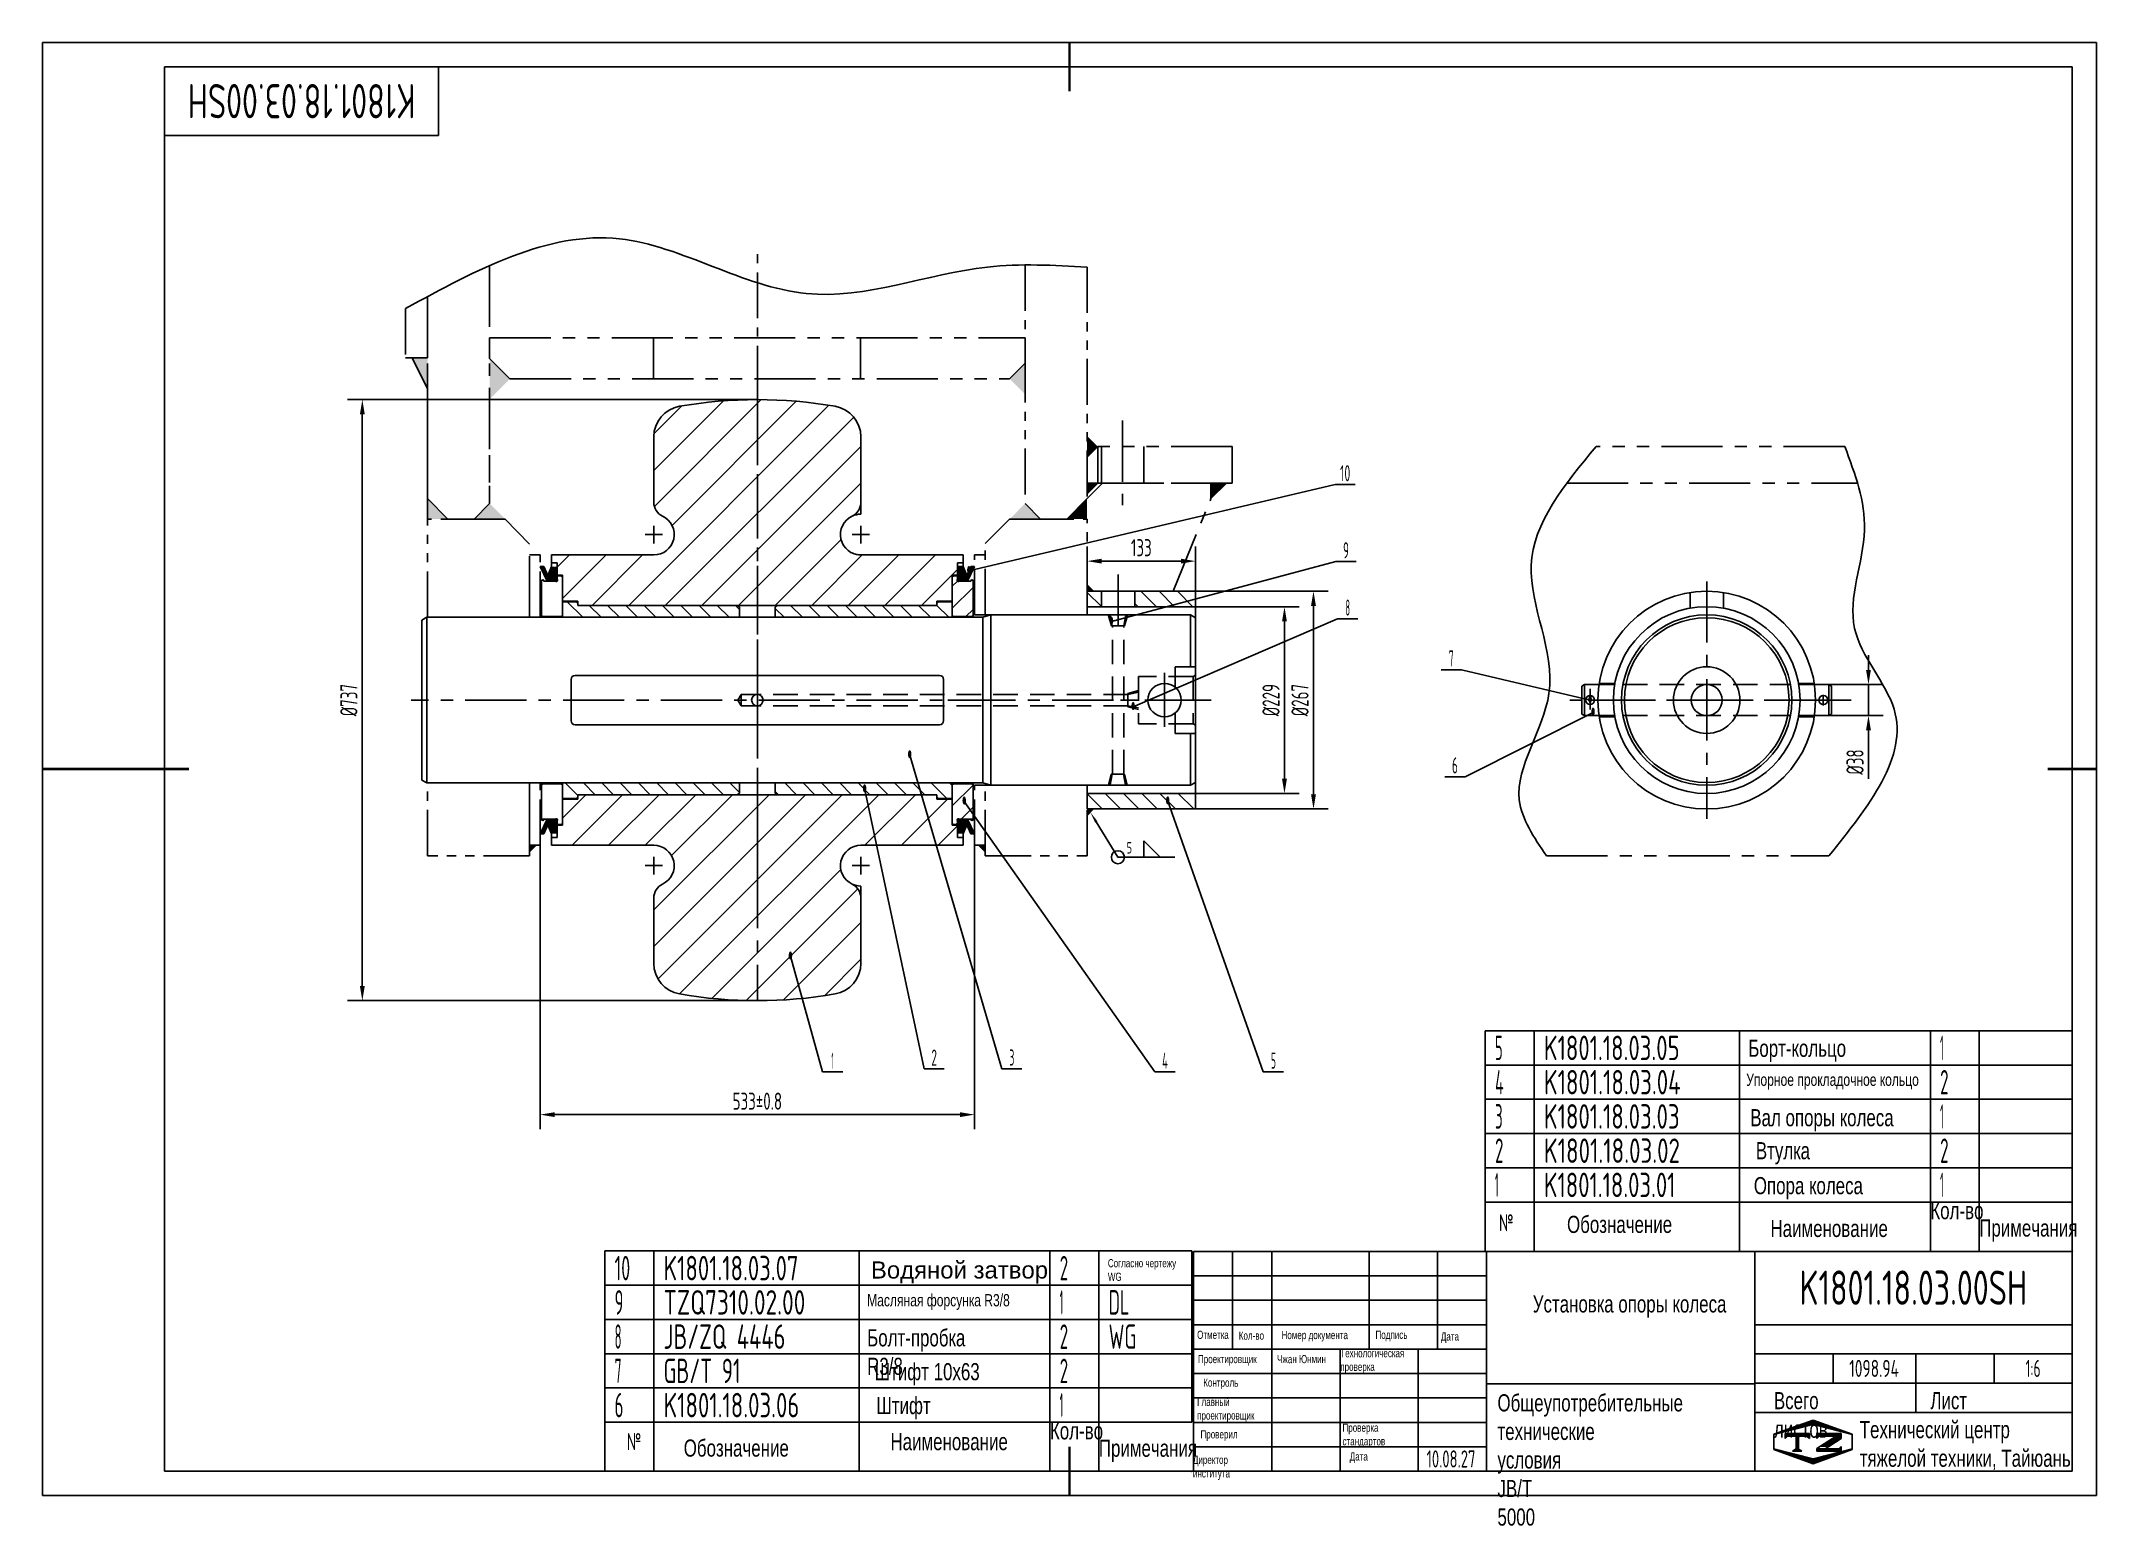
# Model space of a CAD drawing. Header units: millimetres. Extents: x -2 to 2522, y -37 to 1784.
import ezdxf
from ezdxf.enums import TextEntityAlignment as Align

# ---------------------------------------------------------------- set-up
doc = ezdxf.new("R2010")
doc.units = ezdxf.units.MM
doc.header["$LTSCALE"] = 60
for name, pattern in [('F', [0.75, 0.5, -0.25]), ('G', [2, 1.25, -0.25, 0.25, -0.25]), ('K', [2.5, 1.25, -0.25, 0.25, -0.25, 0.25, -0.25])]:
    doc.linetypes.add(name, pattern=pattern)
for name, color, linetype in [('01', 7, 'Continuous'), ('02', 1, 'Continuous'), ('04', 2, 'F'), ('05', 4, 'G'), ('07', 6, 'K'), ('08', 1, 'Continuous'), ('11', 3, 'Continuous'), ('13', 3, 'Continuous'), ('THICK', 7, 'Continuous')]:
    doc.layers.add(name, color=color, linetype=linetype)
doc.styles.get("Standard").update_dxf_attribs({"font": 'isocp', "width": 0.707, "bigfont": 'intecad.shx'})
doc.dimstyles.new('INTE', dxfattribs={"dimscale": 6, "dimtxt": 3.5, "dimasz": 3, "dimexe": 3, "dimexo": 0, "dimgap": 1, "dimtad": 1, "dimdsep": 46, "dimtxsty": 'Standard', "dimcen": 0, "dimclrd": 1, "dimclre": 1, "dimclrt": 3, "dimaunit": 1, "dimadec": 0, "dimazin": 0, "dimtfac": 1, "dimtmove": 0, "dimatfit": 0, "dimfxl": 1, "dimarcsym": 0})
pattern_1 = [(135, (-660.634, 335.022), (-11.22532, -11.22532), [])]

msp = doc.modelspace()

# ---------------------------------------------------------------- texts
at = {"layer": '01', "attachment_point": 1}
for s, insert, char_height in [('{\\fArial|b0|i0|c204|p34;\\C3;Борт-кольцо}', (2092.644, 559.074), 21), ('{\\fArial|b0|i0|c204|p34;\\C3;Упорное прокладочное кольцо}', (2090.158, 517.456), 15), ('{\\fArial|b0|i0|c204|p34;\\C3;Вал опоры колеса}', (2095.131, 473.974), 21), ('{\\fArial|b0|i0|c204|p34;\\C3;Втулка}', (2101.967, 433.486), 21), ('{\\fArial|b0|i0|c204|p34;\\C3;Опора колеса}', (2099.48, 390.625), 21), ('{\\fArial|b0|i0|c204|p34;Кол-во}', (2316, 360), 21), ('{\\Fisocp,intecad|c204;№}', (1786.796, 345.128), 21), ('{\\fArial|b0|i0|c204|p34;Обозначение}', (1870.313, 343.141), 21), ('{\\fArial|b0|i0|c204|p34;Наименование}', (2119.871, 338.175), 21), ('{\\fArial|b0|i0|c204|p34;Примечания}', (2376, 338.642), 21), ('{\\fArial|b0|i0|c204|p34;\\W1;\\C3;Водяной затвор}', (1016.361, 287.244), 21), ('{\\fArial|b0|i0|c204|p34;\\C3;Согласно чертежу\\P\\fArial|b0|i0|c0|p34;WG}', (1307.067, 290.067), 10), ('{\\fArial|b0|i0|c204|p34;\\C3;Масляная форсунка \\fArial|b0|i0|c0|p34;R3/8}', (1011.768, 247.113), 15), ('{\\fArial|b0|i0|c204|p34;\\C3;Установка опоры колеса}', (1828.282, 245.584), 21), ('{\\fArial|b0|i0|c204|p34;Отметка}', (1416.544, 202.256), 10), ('{\\fArial|b0|i0|c204|p34;Номер документа}', (1520.109, 201.913), 10), ('{\\fArial|b0|i0|c204|p34;Подпись}', (1635.334, 202.256), 10), ('{\\fArial|b0|i0|c204|p34;Кол-во}', (1467.64, 201.228), 10), ('{\\fArial|b0|i0|c204|p34;Технологическая\\Pпроверка}', (1592.124, 179.642), 10), ('{\\fArial|b0|i0|c204|p34;\\C3;Штифт 10х63}', (1020.928, 162.507), 21), ('{\\fArial|b0|i0|c204|p34;Проектировщик}', (1417.572, 172.447), 10), ('{\\fArial|b0|i0|c204|p34;\\C3;Чжан Юнмин}', (1514.622, 172.447), 10), ('{\\fArial|b0|i0|c204|p34;Контроль}', (1424.087, 143.584), 10), ('{\\fArial|b0|i0|c204|p34;Лист}', (2316.044, 127.033), 21), ('{\\fArial|b0|i0|c204|p34;\\C3;Штифт}', (1023.042, 120.962), 21), ('{\\fArial|b0|i0|c204|p34;Главный\\Pпроектировщик}', (1416.543, 119.942), 10), ('{\\Fisocp,intecad|c204;№}', (716.891, 76.734), 21), ('{\\fArial|b0|i0|c204|p34;Наименование}', (1040.368, 76.734), 21), ('{\\fArial|b0|i0|c204|p34;Кол-во}', (1236, 90), 21), ('{\\fArial|b0|i0|c204|p34;Проверил}', (1420.658, 80.197), 10), ('{\\fArial|b0|i0|c204|p34;Проверка\\Pстандартов}', (1594.869, 88.354), 10), ('{\\fArial|b0|i0|c204|p34;Технический центр\\Pтяжелой техники, Тайюань}', (2229.393, 91.416), 21), ('{\\fArial|b0|i0|c204|p34;Примечания}', (1296, 68.642), 21), ('{\\fArial|b0|i0|c204|p34;Дата}', (1603.785, 53.062), 10)]:
    msp.add_mtext(s, dxfattribs=dict(at, insert=insert, char_height=char_height))
for s, insert, char_height, width in [('{\\fArial|b0|i0|c204|p34;\\C3;Болт-пробка \\fArial|b0|i0|c0|p34;R3/8}', (1011.766, 204.053), 21, 1.40955), ('{\\fArial|b0|i0|c204|p34;Дата}', (1715.58, 200.2), 10, 0.34294), ('{\\fArial|b0|i0|c204|p34;Всего листов}', (2124.094, 127.033), 21, 1.64528), ('{\\fArial|b0|i0|c204|p34;Общеупотребительные\\Pтехнические условия \\fArial|b0|i0|c0|p34;JB/T 5000}', (1784.985, 124.292), 21, 1.09687), ('{\\fArial|b0|i0|c204|p34;Обозначение}', (786.771, 68.851), 21, 1.1271), ('{\\fArial|b0|i0|c204|p34;Директор института}', (1411.401, 48.951), 10, 0.34293)]:
    msp.add_mtext(s, dxfattribs=dict(at, insert=insert, char_height=char_height, width=width))
at = {"layer": '02', "width": 0.605172}
for p, p2 in [((1134.126, 1129.891), (1138.926, 1129.891)), ((1309.07, 1067.794), (1313.87, 1067.794)), ((1335.666, 963.207), (1340.466, 963.207)), ((1896.279, 971.489), (1901.079, 971.489)), ((1899.876, 956.305), (1904.676, 956.305)), ((1061.566, 904.107), (1066.366, 904.107)), ((1006.243, 862.266), (1011.043, 862.266)), ((1128.453, 847.302), (1133.253, 847.302)), ((1378.094, 847.489), (1382.894, 847.489)), ((915.308, 657.309), (920.108, 657.309))]:
    msp.add_text('●', height=8, dxfattribs=at).set_placement(p, p2, align=Align.FIT)
at = {"layer": '11', "width": 0.695901}
msp.add_text('K1801.18.03.00SH', height=42, rotation=180, dxfattribs=at).set_placement((457.636, 1731), (178.364, 1731), align=Align.FIT)
at = {"layer": '11'}
for s, height, width, p, p2 in [('10', 19.799, 0.606076, (1591.895, 1243.819), (1604.504, 1243.819)), ('9', 19.799, 0.579528, (1595.6, 1149.318), (1602.732, 1149.318)), ('8', 19.799, 0.514182, (1598.507, 1078.985), (1604.106, 1078.985)), ('7', 19.799, 0.514182, (1725.478, 1016.594), (1731.077, 1016.594)), ('6', 19.799, 0.600695, (1729.256, 885.541), (1736.387, 885.541)), ('5', 30, 0.527686, (1782, 534), (1791.363, 534)), ('K1801.18.03.05', 30, 0.693738, (1842, 534), (2008.423, 534)), ('1', 30, 0.404, (2328, 534), (2332.242, 534)), ('1', 19.799, 0.404, (967.984, 523.563), (970.784, 523.563)), ('2', 19.799, 0.562593, (1090.58, 527.221), (1097.376, 527.221)), ('3', 19.799, 0.527686, (1186.176, 527.379), (1192.355, 527.379)), ('4', 19.799, 0.543846, (1373.604, 523.563), (1380.603, 523.563)), ('5', 19.799, 0.527686, (1507.048, 523.563), (1513.227, 523.563)), ('4', 30, 0.543846, (1782, 492), (1792.605, 492)), ('K1801.18.03.04', 30, 0.693834, (1842, 492), (2009.665, 492)), ('2', 30, 0.562593, (2328, 492), (2338.296, 492)), ('3', 30, 0.527686, (1782, 450), (1791.363, 450)), ('K1801.18.03.03', 30, 0.693738, (1842, 450), (2008.423, 450)), ('1', 30, 0.404, (2328, 450), (2332.242, 450)), ('2', 30, 0.562593, (1782, 408), (1792.296, 408)), ('K1801.18.03.02', 30, 0.693769, (1842, 408), (2008.818, 408)), ('2', 30, 0.562593, (2328, 408), (2338.296, 408)), ('1', 30, 0.404, (1782, 366), (1786.242, 366)), ('K1801.18.03.01', 30, 0.693325, (1842, 366), (2003.302, 366)), ('1', 30, 0.404, (2328, 366), (2332.242, 366)), ('10', 30, 0.606076, (702, 264), (721.106, 264)), ('K1801.18.03.07', 30, 0.693669, (762, 264), (927.544, 264)), ('2', 30, 0.562593, (1248, 264), (1258.296, 264)), ('K1801.18.03.00SH', 42, 0.695901, (2155.364, 234), (2434.636, 234)), ('9', 30, 0.579528, (702, 222), (712.807, 222)), ('TZQ7310.02.00', 30, 0.694301, (762, 222), (935.939, 222)), ('1', 30, 0.404, (1248, 222), (1252.242, 222)), ('DL', 30, 0.628444, (1308, 222), (1333.452, 222)), ('8', 30, 0.514182, (702, 180), (710.484, 180)), ('JB/ZQ 4446', 30, 0.69227, (762, 180), (911.522, 180)), ('2', 30, 0.562593, (1248, 180), (1258.296, 180)), ('WG', 30, 0.6464, (1308, 180), (1341.936, 180)), ('7', 30, 0.514182, (702, 138), (710.484, 138)), ('GB/T 91', 30, 0.691749, (762, 138), (856.496, 138)), ('2', 30, 0.562593, (1248, 138), (1258.296, 138)), ('1098.94', 21, 0.682088, (2216.512, 145.5), (2277.488, 145.5)), ('1:6', 21, 0.631229, (2432.724, 145.5), (2451.276, 145.5)), ('6', 30, 0.600695, (702, 96), (712.805, 96)), ('K1801.18.03.06', 30, 0.693751, (762, 96), (928.596, 96)), ('1', 30, 0.404, (1248, 96), (1252.242, 96)), ('10.08.27', 21, 0.642055, (1698, 34.5), (1758, 34.5))]:
    msp.add_text(s, height=height, dxfattribs=dict(at, width=width)).set_placement(p, p2, align=Align.FIT)

# ---------------------------------------------------------------- blocks, each defined once
blk = doc.blocks.new('rerteteryweyety')
at = {"layer": '07', "linetype": 'K'}
for points in [[(1133.2, 1022), (1114.2, 1060), (1133.2, 1060)], [(1234.2, 1034.5), (1209.2, 1009.5), (1209.2, 1059.5)], [(1866.2, 1053.5), (1866.2, 1015.5), (1847.2, 1034.5)], [(1917.2, 862.5), (1942.2, 862.5), (1942.2, 887.5)], [(1942.2, 906.5), (1955.2, 906.5), (1942.2, 893.5)], [(2094.2, 906.5), (2113.2, 906.5), (2094.2, 887.5)], [(1866.2, 881.5), (1885.2, 862.5), (1847.2, 862.5)], [(1258.2, 462.5), (1266.2, 462.5), (1258.2, 454.5)], [(1817.2, 462.5), (1809.2, 462.5), (1817.2, 454.5)]]:
    blk.add_hatch(color=6, dxfattribs=at).paths.add_polyline_path(points)
h = blk.add_hatch(color=6, dxfattribs=at)
h.paths.add_polyline_path([(1942.2, 964.5), (1955.2, 951.5), (1942.2, 951.5)])
h.paths.add_polyline_path([(1942.2, 951.5), (1955.2, 951.5), (1942.2, 938.5)])
h = blk.add_hatch(color=6, dxfattribs=at)
h.paths.add_polyline_path([(1133.2, 887.5), (1158.2, 862.5), (1133.2, 862.5)])
h.paths.add_polyline_path([(1209.2, 881.5), (1228.2, 862.5), (1190.2, 862.5)])
at = {"layer": '05', "color": 4, "linetype": 'G', "ltscale": 0.75}
blk.add_line((1537.7, 478.7), (1537.7, 1190), dxfattribs=at)
at = {"layer": '07', "color": 6, "linetype": 'K'}
for p, q in [((1209.2, 1173.2), (1209.2, 881.5)), ((1133.2, 1135.3), (1133.2, 887.5)), ((1133.2, 1022), (1114.2, 1060)), ((1133.2, 1060), (1114.2, 1060)), ((1209.2, 1084.5), (1866.2, 1084.5)), ((1209.2, 1084.5), (1209.2, 1059.5)), ((1410.2, 1034.5), (1410.2, 1084.5)), ((1664.2, 1034.5), (1664.2, 1084.5)), ((1866.2, 1084.5), (1866.2, 1053.5)), ((1209.2, 1059.5), (1234.2, 1034.5)), ((1234.2, 1034.5), (1847.2, 1034.5)), ((1866.2, 1053.5), (1847.2, 1034.5)), ((1985.7, 983.3), (1985.7, 879.3)), ((1942.2, 938.5), (1955.2, 951.5)), ((1942.2, 906.5), (1942.2, 938.5)), ((2120.2, 951.5), (1955.2, 951.5)), ((1955.2, 951.5), (1955.2, 906.5)), ((1959.7, 951.5), (1959.7, 906.5)), ((2011.7, 951.5), (2011.7, 906.5)), ((2120.2, 951.5), (2120.2, 906.5)), ((1133.2, 887.5), (1158.2, 862.5)), ((2120.2, 906.5), (1942.2, 906.5)), ((1942.2, 893.5), (1955.2, 906.5)), ((1961.2, 906.5), (1942.2, 887.5)), ((1961.2, 906.5), (2094.2, 906.5)), ((2047.6, 774), (2094.2, 887.5)), ((2113.2, 906.5), (2094.2, 887.5)), ((2094.2, 906.5), (2094.2, 887.5)), ((1158.2, 862.5), (1190.2, 862.5)), ((1190.2, 862.5), (1209.2, 881.5)), ((1258.2, 831.8), (1228.2, 862.5)), ((1258.2, 742), (1258.2, 831.8)), ((1804.2, 818.5), (1817.2, 818.5)), ((1258.2, 475.5), (1258.2, 539)), ((1258.2, 462.5), (1258.2, 454.5)), ((1266.2, 462.5), (1258.2, 454.5)), ((1809.2, 462.5), (1817.2, 454.5))]:
    blk.add_line(p, q, dxfattribs=at)
at = {"layer": '07', "color": 6, "linetype": 'K', "ltscale": 0.75}
for p, q in [((1866.2, 1174), (1866.2, 881.5)), ((1942.2, 1171.4), (1942.2, 887.5)), ((1105.9, 1120.5), (1105.9, 1060)), ((1133.2, 862.1), (1133.2, 1135.3)), ((1133.2, 1060), (1105.9, 1060)), ((1209.2, 1008.5), (1209.2, 881.5)), ((1942.2, 887.5), (1917.2, 862.5)), ((1228.2, 862.5), (1133.2, 862.5)), ((1133.2, 742), (1133.2, 862.5)), ((1847.2, 862.5), (1817.2, 832.5)), ((1847.2, 862.5), (1942.2, 862.5)), ((1885.2, 862.5), (1866.2, 881.5)), ((1917.2, 862.5), (1885.2, 862.5)), ((1942.2, 745), (1942.2, 862.5)), ((1258.2, 818.5), (1271.2, 818.5)), ((1271.2, 742), (1271.2, 818.5)), ((1817.2, 818.5), (1804.2, 818.5)), ((1804.2, 745), (1804.2, 818.5)), ((1817.2, 745), (1817.2, 832.5)), ((1133.2, 742), (1271.2, 742)), ((1942.2, 745), (1804.2, 745)), ((1133.2, 449.5), (1133.2, 539)), ((1133.2, 539), (1271.2, 539)), ((1271.2, 462.5), (1271.2, 539)), ((1804.2, 462.5), (1804.2, 536)), ((1942.2, 536), (1804.2, 536)), ((1817.2, 449.5), (1817.2, 536)), ((1942.2, 449.5), (1942.2, 536)), ((1258.2, 475.5), (1258.2, 449.5)), ((1258.2, 462.5), (1271.2, 462.5)), ((1817.2, 462.5), (1804.2, 462.5)), ((1258.2, 449.5), (1133.2, 449.5)), ((1817.2, 449.5), (1942.2, 449.5))]:
    blk.add_line(p, q, dxfattribs=at)
blk = doc.blocks.new('RETERERERWERW')
at = {"layer": '02', "linetype": 'Continuous'}
blk.add_hatch(color=1, dxfattribs=at).paths.add_polyline_path([(1054, 1004.1), (1062.8, 1021.9), (1060.8, 1021.9), (1058.4, 1021.9), (1053.1, 1011.1), (1048.8, 1021.9), (1041.8, 1021.9), (1041.8, 1010.6), (1041.8, 1010.6), (1041.8, 1006.2, 1.019482), (1044, 1004.1)])
at = {"layer": '02', "color": 1, "linetype": 'Continuous'}
for p, q in [((1048.8, 1021.9), (1053.1, 1011.1)), ((1053.1, 1011.1), (1058.4, 1021.9)), ((1054, 1004.1), (1062.8, 1021.9)), ((1060.8, 1021.9), (1058.4, 1021.9)), ((1060.8, 1021.9), (1062.8, 1021.9))]:
    blk.add_line(p, q, dxfattribs=at)
blk = doc.blocks.new('*D21')
at = {"layer": '08', "color": 1, "lineweight": -2}
for p, q in [((1281.6, 1109), (1281.6, 1163.9)), ((1414.6, 1109), (1414.6, 1163.9)), ((1299.6, 1145.9), (1396.6, 1145.9))]:
    blk.add_line(p, q, dxfattribs=at)
at = {"layer": '08', "color": 1}
for points in [[(1299.6, 1148.9), (1299.6, 1142.9), (1281.6, 1145.9)], [(1396.6, 1148.9), (1396.6, 1142.9), (1414.6, 1145.9)]]:
    blk.add_solid(points, dxfattribs=at)
at = {"layer": 'Defpoints', "color": 0}
for p in [(1414.6, 1145.9), (1281.6, 1109), (1414.6, 1109)]:
    blk.add_point(p, dxfattribs=at)
at = {"layer": '08', "color": 3, "insert": (1348.1, 1162.4), "char_height": 21, "attachment_point": 5}
blk.add_mtext('133', dxfattribs=at)
blk = doc.blocks.new('*D22')
at = {"layer": '08', "color": 1, "lineweight": -2}
for p, q in [((1411.4, 1090), (1541.7, 1090)), ((1523.7, 879), (1523.7, 1072)), ((1414.6, 861), (1541.7, 861))]:
    blk.add_line(p, q, dxfattribs=at)
at = {"layer": '08', "color": 1}
for points in [[(1520.7, 1072), (1526.7, 1072), (1523.7, 1090)], [(1520.7, 879), (1526.7, 879), (1523.7, 861)]]:
    blk.add_solid(points, dxfattribs=at)
at = {"layer": 'Defpoints', "color": 0}
for p in [(1411.4, 1090), (1523.7, 1090), (1414.6, 861)]:
    blk.add_point(p, dxfattribs=at)
at = {"layer": '08', "color": 3, "insert": (1507.2, 975.5), "char_height": 21, "attachment_point": 5, "rotation": 90}
blk.add_mtext('%%c229', dxfattribs=at)
blk = doc.blocks.new('*D23')
at = {"layer": '08', "color": 1, "lineweight": -2}
for p, q in [((1414.6, 1109), (1577.3, 1109)), ((1559.3, 1091), (1559.3, 860)), ((1414.6, 842), (1577.3, 842))]:
    blk.add_line(p, q, dxfattribs=at)
at = {"layer": '08', "color": 1}
for points in [[(1556.3, 1091), (1562.3, 1091), (1559.3, 1109)], [(1556.3, 860), (1562.3, 860), (1559.3, 842)]]:
    blk.add_solid(points, dxfattribs=at)
at = {"layer": 'Defpoints', "color": 0}
for p in [(1414.6, 1109), (1414.6, 842), (1559.3, 842)]:
    blk.add_point(p, dxfattribs=at)
at = {"layer": '08', "color": 3, "insert": (1542.8, 975.5), "char_height": 21, "attachment_point": 5, "rotation": 90}
blk.add_mtext('%%c267', dxfattribs=at)
blk = doc.blocks.new('*D24')
at = {"layer": '08', "color": 1, "lineweight": -2}
for p, q in [((2240.1, 1012.5), (2240.1, 1030.5)), ((2191.7, 994.5), (2258.1, 994.5)), ((2240.1, 994.5), (2240.1, 956.5)), ((2191.7, 956.5), (2258.1, 956.5)), ((2240.1, 938.5), (2240.1, 878.8))]:
    blk.add_line(p, q, dxfattribs=at)
at = {"layer": '08', "color": 1}
for points in [[(2237.1, 1012.5), (2243.1, 1012.5), (2240.1, 994.5)], [(2237.1, 938.5), (2243.1, 938.5), (2240.1, 956.5)]]:
    blk.add_solid(points, dxfattribs=at)
at = {"layer": 'Defpoints', "color": 0}
for p in [(2191.7, 994.5), (2191.7, 956.5), (2240.1, 956.5)]:
    blk.add_point(p, dxfattribs=at)
at = {"layer": '08', "color": 3, "insert": (2223.6, 899.6), "char_height": 21, "attachment_point": 5, "rotation": 90}
blk.add_mtext('%%c38', dxfattribs=at)
blk = doc.blocks.new('*D25')
at = {"layer": '08', "color": 1, "lineweight": -2}
for p, q in [((610.6, 797.5), (610.6, 449.2)), ((1143.6, 797.5), (1143.6, 449.2)), ((1125.6, 467.2), (628.6, 467.2))]:
    blk.add_line(p, q, dxfattribs=at)
at = {"layer": '08', "color": 1}
for points in [[(628.6, 470.2), (628.6, 464.2), (610.6, 467.2)], [(1125.6, 470.2), (1125.6, 464.2), (1143.6, 467.2)]]:
    blk.add_solid(points, dxfattribs=at)
at = {"layer": 'Defpoints', "color": 0}
for p in [(610.6, 797.5), (1143.6, 797.5), (610.6, 467.2)]:
    blk.add_point(p, dxfattribs=at)
at = {"layer": '08', "color": 3, "insert": (877.1, 483.7), "char_height": 21, "attachment_point": 5}
blk.add_mtext('533{\\C3;%%p0.8}', dxfattribs=at)
blk = doc.blocks.new('*U26', base_point=(1204.8, 720.6))
at = {"layer": '01'}
blk.add_lwpolyline([(1270.6, 685.4), (1290.6, 665.4), (1270.6, 665.4)], close=True, dxfattribs=at)
blk.add_circle((1238.6, 665.4), 8, dxfattribs=at)
at = {"layer": '02'}
blk.add_lwpolyline([(1204.8, 720.6, 0, 3.2, 0), (1212.1, 708.7, 3.2, 3.2, 0)], format="xyseb", dxfattribs=at)
blk.add_lwpolyline([(1212.1, 708.7), (1238.6, 665.4), (1308.6, 665.4)], dxfattribs=at)
at = {"layer": '13', "width": 0.707}
blk.add_text('5', height=14, dxfattribs=at).set_placement((1249.4, 670))
blk = doc.blocks.new('*D27')
at = {"layer": '08', "color": 1, "lineweight": -2}
for p, q in [((877.1, 1344), (374.5, 1344)), ((392.5, 1326), (392.5, 625)), ((877.1, 607), (374.5, 607))]:
    blk.add_line(p, q, dxfattribs=at)
at = {"layer": '08', "color": 1}
for points in [[(389.5, 1326), (395.5, 1326), (392.5, 1344)], [(389.5, 625), (395.5, 625), (392.5, 607)]]:
    blk.add_solid(points, dxfattribs=at)
at = {"layer": 'Defpoints', "color": 0}
for p in [(877.1, 1344), (392.5, 607), (877.1, 607)]:
    blk.add_point(p, dxfattribs=at)
at = {"layer": '08', "color": 3, "insert": (376, 975.5), "char_height": 21, "attachment_point": 5, "rotation": 90}
blk.add_mtext('%%c737', dxfattribs=at)
blk = doc.blocks.new('*U35', base_point=(251.96, 168.31))
at = {"layer": '01'}
for p, q in [((251.96, 168.31), (251.96, 182.31)), ((195.96, 168.31), (251.96, 168.31))]:
    blk.add_line(p, q, dxfattribs=at)
blk = doc.blocks.new('*U36')
at = {"layer": '04'}
blk.add_blockref('*U35', (0, 0), dxfattribs=at)
blk = doc.blocks.new('*U37')
at = {"layer": '01', "const_width": 0.5}
for points in [[(210, 297), (210, 287)], [(0, 148.5), (30, 148.5)], [(420, 148.5), (410, 148.5)], [(210, 0), (210, 10)]]:
    blk.add_lwpolyline(points, dxfattribs=at)
at = {"layer": '01'}
for points in [[(415, 292), (25, 292)], [(25, 292), (25, 5)], [(415, 5), (415, 292)], [(25, 5), (415, 5)]]:
    blk.add_lwpolyline(points, dxfattribs=at)
at = {"layer": '02'}
for points in [[(420, 297), (0, 297)], [(0, 297), (0, 0)], [(420, 0), (420, 297)], [(0, 0), (420, 0)]]:
    blk.add_lwpolyline(points, dxfattribs=at)
blk = doc.blocks.new('*U40')
at = {"layer": '01'}
for p, q in [((0, -42), (0, 0)), ((720, -42), (720, 0))]:
    blk.add_line(p, q, dxfattribs=at)
at = {"layer": '02'}
for p, q in [((0, 0), (60, 0)), ((60, -42), (60, 0)), ((60, 0), (312, 0)), ((312, -42), (312, 0)), ((312, 0), (546, 0)), ((546, -42), (546, 0)), ((546, 0), (606, 0)), ((606, -42), (606, 0)), ((606, 0), (720, 0))]:
    blk.add_line(p, q, dxfattribs=at)
blk = doc.blocks.new('*U41')
at = {"layer": '01'}
for p, q in [((0, -42), (0, 0)), ((720, -42), (720, 0))]:
    blk.add_line(p, q, dxfattribs=at)
at = {"layer": '02'}
for p, q in [((0, 0), (60, 0)), ((60, -42), (60, 0)), ((60, 0), (312, 0)), ((312, -42), (312, 0)), ((312, 0), (546, 0)), ((546, -42), (546, 0)), ((546, 0), (606, 0)), ((606, -42), (606, 0)), ((606, 0), (720, 0))]:
    blk.add_line(p, q, dxfattribs=at)
blk = doc.blocks.new('*U42')
at = {"layer": '01'}
for p, q in [((0, -42), (0, 0)), ((720, -42), (720, 0))]:
    blk.add_line(p, q, dxfattribs=at)
at = {"layer": '02'}
for p, q in [((0, 0), (60, 0)), ((60, -42), (60, 0)), ((60, 0), (312, 0)), ((312, -42), (312, 0)), ((312, 0), (546, 0)), ((546, -42), (546, 0)), ((546, 0), (606, 0)), ((606, -42), (606, 0)), ((606, 0), (720, 0))]:
    blk.add_line(p, q, dxfattribs=at)
blk = doc.blocks.new('*U43')
at = {"layer": '01'}
for p, q in [((0, -42), (0, 0)), ((720, -42), (720, 0))]:
    blk.add_line(p, q, dxfattribs=at)
at = {"layer": '02'}
for p, q in [((0, 0), (60, 0)), ((60, -42), (60, 0)), ((60, 0), (312, 0)), ((312, -42), (312, 0)), ((312, 0), (546, 0)), ((546, -42), (546, 0)), ((546, 0), (606, 0)), ((606, -42), (606, 0)), ((606, 0), (720, 0))]:
    blk.add_line(p, q, dxfattribs=at)
blk = doc.blocks.new('*U44')
at = {"layer": '01'}
for p, q in [((0, -42), (0, 0)), ((0, 0), (60, 0)), ((60, 0), (312, 0)), ((312, 0), (546, 0)), ((546, 0), (606, 0)), ((606, 0), (720, 0)), ((720, -42), (720, 0))]:
    blk.add_line(p, q, dxfattribs=at)
at = {"layer": '02'}
for p, q in [((60, -42), (60, 0)), ((312, -42), (312, 0)), ((546, -42), (546, 0)), ((606, -42), (606, 0))]:
    blk.add_line(p, q, dxfattribs=at)
blk = doc.blocks.new('*U47')
at = {"layer": '01'}
for p, q in [((0, -42), (0, 0)), ((720, -42), (720, 0))]:
    blk.add_line(p, q, dxfattribs=at)
at = {"layer": '02'}
for p, q in [((0, 0), (60, 0)), ((60, -42), (60, 0)), ((60, 0), (312, 0)), ((312, -42), (312, 0)), ((312, 0), (546, 0)), ((546, -42), (546, 0)), ((546, 0), (606, 0)), ((606, -42), (606, 0)), ((606, 0), (720, 0))]:
    blk.add_line(p, q, dxfattribs=at)
blk = doc.blocks.new('*U48')
at = {"layer": '01'}
for p, q in [((0, -42), (0, 0)), ((720, -42), (720, 0))]:
    blk.add_line(p, q, dxfattribs=at)
at = {"layer": '02'}
for p, q in [((0, 0), (60, 0)), ((60, -42), (60, 0)), ((60, 0), (312, 0)), ((312, -42), (312, 0)), ((312, 0), (546, 0)), ((546, -42), (546, 0)), ((546, 0), (606, 0)), ((606, -42), (606, 0)), ((606, 0), (720, 0))]:
    blk.add_line(p, q, dxfattribs=at)
blk = doc.blocks.new('*U49')
at = {"layer": '01'}
for p, q in [((0, -42), (0, 0)), ((720, -42), (720, 0))]:
    blk.add_line(p, q, dxfattribs=at)
at = {"layer": '02'}
for p, q in [((0, 0), (60, 0)), ((60, -42), (60, 0)), ((60, 0), (312, 0)), ((312, -42), (312, 0)), ((312, 0), (546, 0)), ((546, -42), (546, 0)), ((546, 0), (606, 0)), ((606, -42), (606, 0)), ((606, 0), (720, 0))]:
    blk.add_line(p, q, dxfattribs=at)
blk = doc.blocks.new('*U50')
at = {"layer": '01'}
for p, q in [((0, -42), (0, 0)), ((720, -42), (720, 0))]:
    blk.add_line(p, q, dxfattribs=at)
at = {"layer": '02'}
for p, q in [((0, 0), (60, 0)), ((60, -42), (60, 0)), ((60, 0), (312, 0)), ((312, -42), (312, 0)), ((312, 0), (546, 0)), ((546, -42), (546, 0)), ((546, 0), (606, 0)), ((606, -42), (606, 0)), ((606, 0), (720, 0))]:
    blk.add_line(p, q, dxfattribs=at)
blk = doc.blocks.new('*U51')
at = {"layer": '01'}
for p, q in [((0, -42), (0, 0)), ((0, 0), (60, 0)), ((60, 0), (312, 0)), ((312, 0), (546, 0)), ((546, 0), (606, 0)), ((606, 0), (720, 0)), ((720, -42), (720, 0))]:
    blk.add_line(p, q, dxfattribs=at)
at = {"layer": '02'}
for p, q in [((60, -42), (60, 0)), ((312, -42), (312, 0)), ((546, -42), (546, 0)), ((606, -42), (606, 0))]:
    blk.add_line(p, q, dxfattribs=at)
blk = doc.blocks.new('*X55')
at = {"color": 0}
for p, q in [((127.06, 7.8), (132.06, 7.8)), ((127.06, 7.5), (132.06, 7.5)), ((127.06, 7.2), (127.32, 7.2)), ((127.84, 5.4), (129.64, 5.4)), ((128.3, 5.7), (130.1, 5.7)), ((128.77, 6), (130.57, 6)), ((129.23, 6.3), (131.04, 6.3)), ((129.7, 6.6), (131.51, 6.6)), ((130.16, 6.9), (131.98, 6.9)), ((130.62, 7.2), (132.06, 7.2))]:
    blk.add_line(p, q, dxfattribs=at)
blk = doc.blocks.new('*X56')
at = {"color": 0}
for p, q in [((127.06, 4.8), (132.06, 4.8)), ((127.06, 4.5), (132.06, 4.5)), ((131.84, 5.1), (132.06, 5.1))]:
    blk.add_line(p, q, dxfattribs=at)
blk = doc.blocks.new('*X54')
at = {"color": 0}
for p, q in [((122.34, 4.5), (123.72, 4.5)), ((122.82, 4.8), (123.24, 4.8))]:
    blk.add_line(p, q, dxfattribs=at)
blk = doc.blocks.new('*X53')
at = {"color": 0}
for p, q in [((120.53, 7.8), (125.53, 7.8)), ((120.53, 7.5), (125.53, 7.5)), ((120.53, 7.2), (120.79, 7.2)), ((125.27, 7.2), (125.53, 7.2))]:
    blk.add_line(p, q, dxfattribs=at)
blk = doc.blocks.new('*X52')
at = {"color": 0}
for p, q in [((120.66, 8.7), (121.92, 8.7)), ((121.52, 9), (123.12, 9)), ((122.38, 9.3), (124.32, 9.3)), ((123.24, 9.6), (125.52, 9.6)), ((124.1, 9.9), (128.52, 9.9)), ((124.97, 10.2), (127.67, 10.2)), ((125.83, 10.5), (126.82, 10.5)), ((127.02, 9.6), (129.37, 9.6)), ((128.22, 9.3), (130.22, 9.3)), ((129.42, 9), (131.07, 9)), ((130.62, 8.7), (131.92, 8.7)), ((118.22, 7.8), (118.32, 7.8)), ((118.22, 7.5), (118.27, 7.5)), ((118.22, 7.2), (118.27, 7.2)), ((118.22, 6.9), (118.27, 6.9)), ((118.22, 6.6), (118.27, 6.6)), ((118.22, 6.3), (118.27, 6.3)), ((118.22, 6), (118.27, 6)), ((118.22, 5.7), (118.27, 5.7)), ((118.22, 5.4), (118.27, 5.4)), ((118.22, 5.1), (118.27, 5.1)), ((118.22, 4.8), (118.27, 4.8)), ((118.79, 4.5), (119.42, 4.5)), ((118.94, 8.1), (119.52, 8.1)), ((119.8, 8.4), (120.72, 8.4)), ((131.82, 8.4), (132.77, 8.4)), ((133.02, 8.1), (133.62, 8.1)), ((133.12, 4.5), (133.76, 4.5)), ((134.22, 7.8), (134.32, 7.8)), ((134.27, 7.5), (134.32, 7.5)), ((134.27, 7.2), (134.32, 7.2)), ((134.27, 6.9), (134.32, 6.9)), ((134.27, 6.6), (134.32, 6.6)), ((134.27, 6.3), (134.32, 6.3)), ((134.27, 6), (134.32, 6)), ((134.27, 5.7), (134.32, 5.7)), ((134.27, 5.4), (134.32, 5.4)), ((134.27, 5.1), (134.32, 5.1)), ((134.27, 4.8), (134.32, 4.8)), ((119.61, 4.2), (120.62, 4.2)), ((120.43, 3.9), (121.82, 3.9)), ((121.26, 3.6), (123.02, 3.6)), ((122.08, 3.3), (124.22, 3.3)), ((122.91, 3), (125.42, 3)), ((123.73, 2.7), (128.89, 2.7)), ((124.55, 2.4), (128.07, 2.4)), ((125.38, 2.1), (127.26, 2.1)), ((126.2, 1.8), (126.45, 1.8)), ((127.12, 3), (129.7, 3)), ((128.32, 3.3), (130.51, 3.3)), ((129.52, 3.6), (131.32, 3.6)), ((130.72, 3.9), (132.14, 3.9)), ((131.92, 4.2), (132.95, 4.2))]:
    blk.add_line(p, q, dxfattribs=at)

# ---------------------------------------------------------------- dimensions: what is measured, and where the dimension line sits
at = {"layer": '08'}
for base, p1, p2, text, picture, middle in [((392.45, 606.989), (877.066, 1343.989), (877.066, 606.989), '%%c737', '*D27', (375.95, 975.489)), ((1523.733, 1089.989), (1414.566, 860.989), (1411.402, 1089.989), '%%c<>', '*D22', (1507.231, 975.489)), ((1559.284, 841.989), (1414.566, 1108.989), (1414.566, 841.989), '%%c<>', '*D23', (1542.782, 975.489)), ((2240.08, 956.489), (2191.679, 994.489), (2191.679, 956.489), '%%c<>', '*D24', (2223.58, 899.642))]:
    dim = msp.add_linear_dim(base=base, p1=p1, p2=p2, angle=90, text=text, dimstyle='INTE', dxfattribs=at)
    dim.commit()
    dim.dimension.update_dxf_attribs({"geometry": picture, "text_midpoint": middle})
dim = msp.add_linear_dim(base=(1414.566, 1145.886), p1=(1281.566, 1108.989), p2=(1414.566, 1108.989), dimstyle='INTE', dxfattribs=at)
dim.commit()
dim.dimension.update_dxf_attribs({"geometry": '*D21', "text_midpoint": (1348.066, 1162.386)})
dim = msp.add_linear_dim(base=(610.566, 467.226), p1=(1143.566, 797.489), p2=(610.566, 797.489), text='533{\\C3;%%p0.8}', dimstyle='INTE', dxfattribs=at)
dim.commit()
dim.dimension.update_dxf_attribs({"geometry": '*D25', "text_midpoint": (877.066, 483.726)})

# ---------------------------------------------------------------- hatches: boundary and pattern name
at = {"layer": '02', "linetype": 'Continuous'}
h = msp.add_hatch(dxfattribs=at)
h.set_pattern_fill('ANSI31', color=1, scale=10, style=0)
h.set_pattern_definition([(45, (-60.276, 132.338), (-22.45064, 22.45064), [])])
h.paths.add_polyline_path([(877.066, 1343.989, 0.04294318), (781.574, 1335.773, 0.36478177), (750.066, 1298.331), (750.066, 1218.176, 0.28871552), (760.861, 1201.038, -0.79841095), (750.066, 1153.489), (624.566, 1153.489), (624.566, 1143.989), (631.566, 1143.989), (631.566, 1128.674), (637.926, 1128.674), (637.926, 1096.989), (656.926, 1096.989), (656.926, 1093.221), (659.926, 1091.489), (877.066, 1091.489)])
h.paths.add_polyline_path([(1094.206, 1091.489), (1097.206, 1093.221), (1097.206, 1096.989), (1116.206, 1096.989), (1116.206, 1128.674), (1122.566, 1128.674), (1122.566, 1143.989), (1129.566, 1143.989), (1129.566, 1153.489), (1004.066, 1153.489, -0.79841095), (993.27, 1201.038, 0.28871552), (1004.066, 1218.176), (1004.066, 1220.388), (1004.066, 1298.331, 0.36478177), (972.557, 1335.773, 0.04294318), (877.066, 1343.989), (877.066, 1091.489)])
h.paths.add_polyline_path([(877.066, 859.489), (877.066, 606.989, 0.04294318), (972.557, 615.206, 0.36478177), (1004.066, 652.647), (1004.066, 732.803, 0.28871552), (993.27, 749.94, -0.79841095), (1004.066, 797.489), (1129.566, 797.489), (1129.566, 806.989), (1122.566, 806.989), (1122.566, 822.304), (1116.206, 822.304), (1116.206, 853.989), (1097.206, 853.989), (1097.206, 857.757), (1094.206, 859.489)])
h.paths.add_polyline_path([(659.926, 859.489), (656.926, 857.757), (656.926, 853.989), (637.926, 853.989), (637.926, 822.304), (631.566, 822.304), (631.566, 806.989), (624.566, 806.989), (624.566, 797.489), (750.066, 797.489, -0.79841095), (760.861, 749.94, 0.28871552), (750.066, 732.803), (750.066, 652.647, 0.36478177), (781.574, 615.206, 0.04294318), (877.066, 606.989), (877.066, 859.489)])
h = msp.add_hatch(dxfattribs=at)
h.set_pattern_fill('ANSI31', color=1, scale=6, style=0)
h.set_pattern_definition([(45, (-660.634, 335.022), (-13.47038, 13.47038), [])])
h.paths.add_polyline_path([(1141.796, 1121.489, 1), (1138.796, 1121.489), (1124.726, 1121.489, -1.01948222), (1122.606, 1123.61), (1122.606, 1127.989), (1117.706, 1127.989), (1116.206, 1126.489), (1116.206, 1079.489), (1117.706, 1077.989), (1140.296, 1077.989), (1141.796, 1079.489)])
h.paths.add_polyline_path([(1141.796, 871.489), (1140.296, 872.989), (1117.706, 872.989), (1116.206, 871.489), (1116.206, 854.989), (1116.206, 824.489), (1117.706, 822.989), (1122.606, 822.989), (1122.606, 827.368, -1.01948222), (1124.726, 829.489), (1138.796, 829.489), (1141.796, 829.489)])
for points in [[(1289.566, 1108.989), (1281.566, 1108.989), (1281.566, 1116.989)], [(1289.566, 841.989), (1281.566, 841.989), (1281.566, 833.989)]]:
    msp.add_hatch(color=1, dxfattribs=at).paths.add_polyline_path(points)
h = msp.add_hatch(dxfattribs=at)
h.set_pattern_fill('LINE', color=1, scale=5, angle=135, style=0)
h.set_pattern_definition(pattern_1)
h.paths.add_polyline_path([(852.326, 859.489), (855.326, 861.221), (855.326, 870.989), (852.326, 873.989), (640.926, 873.989), (637.926, 870.989), (637.926, 854.989), (656.926, 854.989), (656.926, 859.489)])
h.paths.add_polyline_path([(852.326, 1076.989), (855.326, 1079.989), (855.326, 1089.757), (852.326, 1091.489), (656.926, 1091.489), (656.926, 1095.989), (637.926, 1095.989), (637.926, 1079.989), (640.926, 1076.989)])
h = msp.add_hatch(dxfattribs=at)
h.set_pattern_fill('LINE', color=1, scale=5, angle=135, style=0)
h.set_pattern_definition(pattern_1)
h.paths.add_polyline_path([(901.806, 859.489), (898.806, 861.221), (898.806, 870.989), (901.806, 873.989), (1113.206, 873.989), (1116.206, 870.989), (1116.206, 854.989), (1097.206, 854.989), (1097.206, 859.489)])
h.paths.add_polyline_path([(901.806, 1076.989), (898.806, 1079.989), (898.806, 1089.757), (901.806, 1091.489), (1097.206, 1091.489), (1097.206, 1095.989), (1116.206, 1095.989), (1116.206, 1079.989), (1113.206, 1076.989)])
h = msp.add_hatch(dxfattribs=at)
h.set_pattern_fill('ANSI31', color=1, scale=5, angle=90, style=0)
h.set_pattern_definition([(135, (725.651, 271.547), (-11.22532, -11.22532), [])])
h.paths.add_polyline_path([(1299.066, 1108.989), (1281.566, 1108.989), (1281.566, 1089.989), (1299.066, 1089.989)])
h.paths.add_polyline_path([(1414.566, 1089.989), (1414.566, 1108.989), (1340.066, 1108.989), (1340.066, 1089.989)])
h.paths.add_polyline_path([(1414.566, 841.989), (1414.566, 860.989), (1281.566, 860.989), (1281.566, 841.989)])

# ---------------------------------------------------------------- linework, layer by layer
for p, q in [((624.566, 1153.489), (750.066, 1153.489)), ((624.566, 1153.489), (624.566, 1121.489)), ((624.566, 1143.989), (631.566, 1143.989)), ((631.566, 1143.989), (631.566, 1127.989)), ((1129.566, 1153.489), (1004.066, 1153.489)), ((1122.566, 1143.989), (1122.566, 1127.989)), ((1129.566, 1143.989), (1122.566, 1143.989)), ((1129.566, 1153.489), (1129.566, 1139.29)), ((612.336, 1121.489), (612.336, 1076.989)), ((629.405, 1121.489), (615.336, 1121.489)), ((631.526, 1127.989), (636.426, 1127.989)), ((631.526, 1127.989), (631.526, 1123.61)), ((637.926, 1128.674), (631.566, 1128.674)), ((636.426, 1127.989), (637.926, 1126.489)), ((637.926, 1076.989), (637.926, 1128.674)), ((637.926, 1126.489), (637.926, 1076.989)), ((1116.206, 1128.674), (1122.566, 1128.674)), ((1116.206, 1076.989), (1116.206, 1128.674)), ((1117.706, 1127.989), (1116.206, 1126.489)), ((1116.206, 1126.489), (1116.206, 1076.989)), ((1122.606, 1127.989), (1117.706, 1127.989)), ((1122.606, 1127.989), (1122.606, 1123.61)), ((1124.726, 1121.489), (1138.796, 1121.489)), ((1141.796, 1121.489), (1141.796, 1076.989)), ((637.926, 1096.989), (656.926, 1096.989)), ((659.926, 1091.489), (1094.206, 1091.489)), ((1116.206, 1096.989), (1097.206, 1096.989)), ((1281.566, 1108.989), (1414.566, 1108.989)), ((1281.566, 1079.989), (1281.566, 1108.989)), ((1414.566, 1089.989), (1281.566, 1089.989)), ((1299.066, 1089.989), (1299.066, 1108.989)), ((1340.066, 1089.989), (1340.066, 1108.989)), ((1414.566, 841.989), (1414.566, 1108.989)), ((471.566, 1076.989), (1153.566, 1076.989)), ((613.836, 1077.989), (636.426, 1077.989)), ((1140.296, 1077.989), (1117.706, 1077.989)), ((1153.566, 1076.989), (1163.566, 1079.989)), ((1153.566, 1076.989), (1153.566, 873.989)), ((1163.566, 1079.989), (1163.566, 870.989)), ((1408.566, 1079.989), (1163.566, 1079.989)), ((1389.566, 1016.304), (1414.566, 1016.304)), ((1389.566, 990.688), (1389.566, 1016.304)), ((648.566, 1000.699), (648.566, 950.279)), ((653.566, 1005.699), (1100.566, 1005.699)), ((1105.566, 1000.699), (1105.566, 950.279)), ((1389.566, 934.675), (1389.566, 960.291)), ((653.566, 945.279), (1100.566, 945.279)), ((1389.566, 934.675), (1414.566, 934.675)), ((471.566, 873.989), (1153.566, 873.989)), ((612.336, 873.989), (612.336, 829.489)), ((613.836, 872.989), (636.426, 872.989)), ((637.926, 822.304), (637.926, 873.989)), ((637.926, 873.989), (637.926, 824.489)), ((659.926, 859.489), (1094.206, 859.489)), ((1116.206, 822.304), (1116.206, 873.989)), ((1116.206, 873.989), (1116.206, 824.489)), ((1140.296, 872.989), (1117.706, 872.989)), ((1141.796, 873.989), (1141.796, 829.489)), ((1153.566, 873.989), (1163.566, 870.989)), ((1408.566, 870.989), (1163.566, 870.989)), ((1281.566, 841.989), (1281.566, 870.989)), ((1414.566, 860.989), (1281.566, 860.989)), ((637.926, 853.989), (656.926, 853.989)), ((1116.206, 853.989), (1097.206, 853.989)), ((1281.566, 841.989), (1414.566, 841.989)), ((629.405, 829.489), (615.336, 829.489)), ((624.566, 797.489), (624.566, 829.489)), ((631.526, 822.989), (631.526, 827.368)), ((631.526, 822.989), (636.426, 822.989)), ((631.566, 822.989), (631.566, 806.989)), ((637.926, 822.304), (631.566, 822.304)), ((636.426, 822.989), (637.926, 824.489)), ((1117.706, 822.989), (1116.206, 824.489)), ((1116.206, 822.304), (1122.566, 822.304)), ((1122.606, 822.989), (1117.706, 822.989)), ((1122.566, 822.989), (1122.566, 806.989)), ((1122.606, 822.989), (1122.606, 827.368)), ((1124.726, 829.489), (1138.796, 829.489)), ((1129.566, 829.489), (1129.566, 797.489)), ((624.566, 806.989), (631.566, 806.989)), ((624.566, 797.489), (750.066, 797.489)), ((1129.566, 797.489), (1004.066, 797.489)), ((1129.566, 806.989), (1122.566, 806.989))]:
    msp.add_line(p, q)
for centre, radius in [((2041.679, 975.489), 133.5), ((2041.679, 975.489), 114.5), ((1376.566, 975.489), 20.5), ((1376.566, 975.489), 20.5), ((877.066, 975.489), 7), ((1898.679, 975.489), 5.5), ((2184.679, 975.489), 5.5)]:
    msp.add_circle(centre, radius)
for centre, radius, start, end in [((877.066, 784.989), 559, 80.164191, 99.835809), ((788.066, 1298.331), 38, 99.835809, 180), ((788.066, 1298.331), 38, 99.835809, 180), ((966.066, 1298.331), 38, 0, 80.164191), ((769.066, 1218.176), 19, 180, 244.416998), ((985.066, 1218.176), 19, 295.583002, 0), ((750.066, 1178.489), 25, 270, 64.416998), ((1004.066, 1178.489), 25, 115.583002, 270), ((1004.066, 1178.489), 25, 244.416998, 270), ((613.836, 1121.489), 1.5, 0, 180), ((630.486, 1122.529), 1.5, 223.894554, 46.105446), ((1123.646, 1122.529), 1.5, 133.894554, 316.105446), ((1140.296, 1121.489), 1.5, 0, 180), ((653.566, 1000.699), 5, 90, 180), ((1100.566, 1000.699), 5, 0, 90), ((653.566, 950.279), 5, 180, 270), ((1100.566, 950.279), 5, 270, 0), ((613.836, 829.489), 1.5, 180, 0), ((630.486, 828.449), 1.5, 313.894554, 136.105446), ((1123.646, 828.449), 1.5, 43.894554, 226.105446), ((1140.296, 829.489), 1.5, 180, 0), ((750.066, 772.489), 25, 295.583002, 90), ((1004.066, 772.489), 25, 90, 244.416998), ((769.066, 732.803), 19, 115.583002, 180), ((985.066, 732.803), 19, 0, 64.416998), ((788.066, 652.647), 38, 180, 260.164191), ((788.066, 652.647), 38, 180, 260.164191), ((788.066, 652.647), 38, 180, 260.164191), ((966.066, 652.647), 38, 279.835809, 0), ((966.066, 652.647), 38, 279.835809, 0), ((877.066, 1165.989), 559, 260.164191, 279.835809)]:
    msp.add_arc(centre, radius, start, end)
at = {"layer": '01', "color": 7, "linetype": 'Continuous'}
for p, q in [((750.066, 1298.331), (750.066, 1218.176)), ((1004.066, 1298.331), (1004.066, 1218.176)), ((637.926, 1076.989), (637.926, 1095.989)), ((637.926, 1095.989), (654.926, 1095.989)), ((654.926, 1095.989), (656.926, 1093.989)), ((656.926, 1093.989), (656.926, 1096.989)), ((656.926, 1093.989), (656.926, 1091.489)), ((852.326, 1091.489), (656.926, 1091.489)), ((852.326, 1091.489), (855.326, 1089.757)), ((855.326, 1076.989), (855.326, 1089.757)), ((901.806, 1091.489), (898.806, 1089.757)), ((898.806, 1076.989), (898.806, 1089.757)), ((901.806, 1091.489), (1097.206, 1091.489)), ((1099.206, 1095.989), (1097.206, 1093.989)), ((1097.206, 1093.989), (1097.206, 1091.489)), ((1116.206, 1095.989), (1099.206, 1095.989)), ((1116.206, 1076.989), (1116.206, 1095.989)), ((640.926, 1076.989), (852.326, 1076.989)), ((1113.206, 1076.989), (901.806, 1076.989)), ((637.926, 873.989), (637.926, 854.989)), ((640.926, 873.989), (852.326, 873.989)), ((852.326, 859.489), (656.926, 859.489)), ((656.926, 853.989), (656.926, 859.489)), ((852.326, 859.489), (855.326, 861.221)), ((855.326, 873.989), (855.326, 861.221)), ((898.806, 873.989), (898.806, 861.221)), ((901.806, 859.489), (898.806, 861.221)), ((1113.206, 873.989), (901.806, 873.989)), ((901.806, 859.489), (1097.206, 859.489)), ((1097.206, 856.989), (1097.206, 859.489)), ((1116.206, 873.989), (1116.206, 854.989)), ((637.926, 854.989), (654.926, 854.989)), ((654.926, 854.989), (656.926, 856.989)), ((1099.206, 854.989), (1097.206, 856.989)), ((1097.206, 856.989), (1097.206, 853.989)), ((1116.206, 854.989), (1099.206, 854.989)), ((750.066, 652.647), (750.066, 732.803)), ((1004.066, 652.647), (1004.066, 732.803))]:
    msp.add_line(p, q, dxfattribs=at)
at = {"layer": '01'}
for p, q in [((1122.566, 1139.29), (1129.566, 1139.29)), ((1097.206, 1093.989), (1097.206, 1096.989)), ((471.566, 1076.989), (465.566, 1073.525)), ((465.566, 1073.525), (465.566, 877.453)), ((471.566, 1076.989), (471.566, 873.989)), ((613.836, 1077.989), (612.336, 1079.489)), ((613.836, 1077.989), (613.836, 1076.989)), ((636.426, 1077.989), (637.926, 1079.489)), ((636.426, 1076.989), (636.426, 1077.989)), ((1117.706, 1077.989), (1116.206, 1079.489)), ((1117.706, 1076.989), (1117.706, 1077.989)), ((1140.296, 1077.989), (1141.796, 1079.489)), ((1140.296, 1077.989), (1140.296, 1076.989)), ((1408.566, 1079.989), (1408.566, 1016.304)), ((1408.566, 1079.989), (1414.566, 1076.525)), ((1414.566, 1076.525), (1414.566, 874.453)), ((1891.679, 994.489), (1888.679, 992.757)), ((1888.679, 958.221), (1888.679, 992.757)), ((1891.679, 956.489), (1891.679, 994.489)), ((1909.538, 994.489), (1891.679, 994.489)), ((2173.82, 994.489), (2191.679, 994.489)), ((2191.679, 956.489), (2191.679, 994.489)), ((2191.679, 994.489), (2194.679, 992.757)), ((2194.679, 958.221), (2194.679, 992.757)), ((1408.566, 934.675), (1408.566, 870.989)), ((1891.679, 956.489), (1888.679, 958.221)), ((1909.538, 956.489), (1891.679, 956.489)), ((2173.82, 956.489), (2191.679, 956.489)), ((2191.679, 956.489), (2194.679, 958.221)), ((471.566, 873.989), (465.566, 877.453)), ((613.836, 872.989), (612.336, 871.489)), ((613.836, 873.989), (613.836, 872.989)), ((636.426, 872.989), (636.426, 873.989)), ((636.426, 872.989), (637.926, 871.489)), ((1117.706, 872.989), (1116.206, 871.489)), ((1117.706, 872.989), (1117.706, 873.989)), ((1140.296, 873.989), (1140.296, 872.989)), ((1140.296, 872.989), (1141.796, 871.489)), ((1408.566, 870.989), (1414.566, 874.453)), ((1770, 360), (1770, 300)), ((1770, 360), (2490, 360)), ((1830, 360), (1830, 300)), ((2082, 360), (2082, 300)), ((2316, 360), (2316, 300)), ((2376, 359.024), (2376, 299.024)), ((690, 90), (690, 30)), ((690, 90), (1410, 90)), ((750, 90), (750, 30)), ((1002, 90), (1002, 30)), ((1236, 90), (1236, 30)), ((1296, 90), (1296, 30))]:
    msp.add_line(p, q, dxfattribs=at)
for radius in [104.5, 101.036, 19]:
    msp.add_circle((2041.679, 975.489), radius, dxfattribs=at)
at = {"layer": '01', "color": 7, "linetype": 'Continuous'}
msp.add_circle((2041.679, 975.489), 40.814, dxfattribs=at)
at = {"layer": '01'}
for p in [(2490, 300), (1410, 30)]:
    msp.add_point(p, dxfattribs=at)
at = {"layer": '02'}
for p, q in [((1136.526, 1133.891), (1585.8, 1239.819)), ((1585.8, 1239.819), (1610.6, 1239.819)), ((1311.47, 1071.794), (1586.766, 1145.318)), ((1586.766, 1145.318), (1611.566, 1145.318)), ((1338.066, 967.207), (1588.906, 1074.985)), ((1588.906, 1074.985), (1613.706, 1074.985)), ((1740.677, 1012.594), (1715.877, 1012.594)), ((1898.679, 975.489), (1740.677, 1012.594)), ((1902.276, 960.305), (1745.222, 881.541)), ((1063.966, 908.107), (1176.866, 523.379)), ((1009.032, 865.519), (1081.578, 523.221)), ((1745.222, 881.541), (1720.422, 881.541)), ((1130.853, 851.302), (1364.703, 519.563)), ((1380.494, 851.489), (1497.737, 519.563)), ((917.708, 661.309), (956.984, 519.563)), ((956.984, 519.563), (981.784, 519.563)), ((1081.578, 523.221), (1106.378, 523.221)), ((1176.866, 523.379), (1201.666, 523.379)), ((1364.703, 519.563), (1389.503, 519.563)), ((1497.737, 519.563), (1522.537, 519.563))]:
    msp.add_line(p, q, dxfattribs=at)
at = {"layer": '02', "color": 1, "linetype": 'Continuous'}
for p, q in [((1004.066, 1220.388), (1004.066, 1203.489)), ((1289.566, 1108.989), (1281.566, 1116.989)), ((1289.566, 841.989), (1281.566, 833.989)), ((1004.066, 730.59), (1004.066, 747.489))]:
    msp.add_line(p, q, dxfattribs=at)
for centre, start, end in [((1004.066, 1178.489), 90, 115.583002), ((1004.066, 772.489), 244.416998, 270)]:
    msp.add_arc(centre, 25, start, end, dxfattribs=at)
for points in [[(445.266, 1455.557), (708.061, 1541.119), (937.161, 1474.057), (1159.318, 1506.431), (1281.566, 1506.431)], [(1906.173, 1286.489), (1826.328, 1140.755), (1848.104, 983.597), (1811.81, 853.035), (1844.937, 784.489)], [(2191.681, 784.489), (2271.527, 964.255), (2223.135, 1063.385), (2235.233, 1184.276), (2211.038, 1286.489)]]:
    msp.add_spline(points, degree=3, dxfattribs=at)
at = {"layer": '04', "color": 2, "linetype": 'F'}
for p, q in [((2021.179, 1088.139), (2021.179, 1107.406)), ((2062.179, 1088.139), (2062.179, 1107.406)), ((1311.439, 1066.556), (1307.941, 1079.341)), ((1312.504, 1066.556), (1309.939, 1079.556)), ((1311.439, 1066.556), (1319.504, 1066.556)), ((1312.566, 884.524), (1312.566, 1066.556)), ((1327.569, 1066.556), (1319.504, 1066.556)), ((1326.504, 1066.556), (1329.069, 1079.556)), ((1326.566, 884.524), (1326.566, 1066.556)), ((1327.569, 1066.556), (1331.071, 1079.354)), ((1331.566, 983.554), (1344.566, 987.112)), ((1331.566, 982.489), (1344.566, 985.054)), ((1411.566, 1004.489), (1344.566, 1004.489)), ((1344.566, 1004.489), (1344.566, 946.489)), ((1411.566, 1004.489), (1414.566, 1006.221)), ((1411.566, 1004.489), (1411.566, 946.489)), ((1909.538, 994.489), (1928.766, 994.489)), ((1929.029, 995.989), (1909.762, 995.989)), ((1938.921, 994.489), (2144.437, 994.489)), ((2173.596, 995.989), (2154.329, 995.989)), ((2154.592, 994.489), (2173.82, 994.489)), ((857.066, 982.489), (853.024, 975.489)), ((853.024, 975.489), (857.066, 968.489)), ((1331.566, 982.489), (857.066, 982.489)), ((857.066, 982.489), (857.066, 968.489)), ((1331.566, 968.489), (857.066, 968.489)), ((1331.566, 983.554), (1331.566, 975.489)), ((1331.566, 967.424), (1331.566, 975.489)), ((1331.566, 968.489), (1344.566, 965.924)), ((1331.566, 967.424), (1344.566, 963.867)), ((1411.566, 946.489), (1344.566, 946.489)), ((1411.566, 946.489), (1414.566, 944.757)), ((1909.538, 956.489), (1928.766, 956.489)), ((1929.029, 954.989), (1909.762, 954.989)), ((1938.921, 956.489), (2144.437, 956.489)), ((2173.596, 954.989), (2154.329, 954.989)), ((2154.592, 956.489), (2173.82, 956.489)), ((1311.247, 884.541), (1307.722, 871.764)), ((1312.312, 884.539), (1309.72, 871.544)), ((1311.247, 884.541), (1319.312, 884.524)), ((1327.377, 884.507), (1319.312, 884.524)), ((1326.312, 884.509), (1328.85, 871.504)), ((1327.377, 884.507), (1330.852, 871.702))]:
    msp.add_line(p, q, dxfattribs=at)
at = {"layer": '05', "color": 4, "linetype": 'G'}
for p, q in [((877.066, 1370.822), (877.066, 606.989)), ((1319.566, 1066.109), (1319.566, 1129.455)), ((877.066, 961.415), (877.066, 987.941)), ((1376.566, 1008.845), (1376.566, 942.547)), ((1376.566, 1005.871), (1376.566, 942.742)), ((1898.679, 989.479), (1898.679, 964.081)), ((1433.799, 975.489), (452.319, 975.489)), ((1110.814, 975.489), (1145.716, 975.489)), ((1427.435, 975.489), (1266.566, 975.489)), ((2218.792, 975.489), (1873.767, 975.489)), ((2184.679, 968.957), (2184.679, 982.129))]:
    msp.add_line(p, q, dxfattribs=at)
at = {"layer": '05'}
for p, q in [((750.066, 1189.277), (750.066, 1167.702)), ((1004.066, 1189.277), (1004.066, 1167.702)), ((739.278, 1178.489), (760.853, 1178.489)), ((1014.853, 1178.489), (993.278, 1178.489)), ((2041.679, 1120.989), (2041.679, 829.989)), ((2187.179, 975.489), (1896.179, 975.489)), ((877.066, 838.794), (877.066, 731.185)), ((614.773, 829.489), (612.898, 829.489)), ((613.836, 828.551), (613.836, 830.427)), ((631.644, 828.449), (629.327, 828.449)), ((630.486, 827.291), (630.486, 829.608)), ((1122.487, 828.449), (1124.804, 828.449)), ((1123.646, 827.291), (1123.646, 829.608)), ((1139.358, 829.489), (1141.233, 829.489)), ((1140.296, 828.551), (1140.296, 830.427)), ((750.066, 761.702), (750.066, 783.277)), ((1004.066, 761.702), (1004.066, 783.277)), ((739.278, 772.489), (760.853, 772.489)), ((1014.853, 772.489), (993.278, 772.489))]:
    msp.add_line(p, q, dxfattribs=at)
at = {"layer": '07', "color": 6, "linetype": 'K'}
for p, q in [((2211.038, 1286.489), (1906.173, 1286.489)), ((1844.937, 784.489), (2191.681, 784.489))]:
    msp.add_line(p, q, dxfattribs=at)
at = {"layer": '07'}
msp.add_line((1870.179, 1241.489), (2226.664, 1241.489), dxfattribs=at)
at = {"layer": 'THICK'}
for p, q in [((1412.246, 299.438), (1412.246, 30)), ((1412.246, 299.438), (2490, 299.438)), ((1460.131, 299.308), (1460.131, 299.438)), ((1460.147, 179.688), (1460.147, 299.438)), ((1508.047, 30), (1508.047, 299.438)), ((1627.797, 179.688), (1627.797, 299.438)), ((1711.622, 179.688), (1711.622, 299.438)), ((1771.498, 30), (1771.498, 299.438)), ((2100.811, 30), (2100.811, 299.438)), ((2490, 30), (2490, 299.438)), ((1412.246, 209.626), (1771.498, 209.626)), ((2100.811, 209.626), (2490, 209.626)), ((1412.246, 179.688), (1771.498, 179.688)), ((1591.872, 30), (1591.872, 179.688)), ((1687.672, 30), (1687.672, 179.688)), ((2100.811, 173.7), (2490, 173.7)), ((2196.612, 137.775), (2196.612, 173.7)), ((2298.399, 101.85), (2298.399, 173.7)), ((2394.2, 137.775), (2394.2, 173.7)), ((1771.498, 137.256), (2100.811, 137.256)), ((2100.811, 137.775), (2490, 137.775)), ((2100.811, 101.85), (2490, 101.85)), ((1412.246, 30), (2490, 30))]:
    msp.add_line(p, q, dxfattribs=at)
at = {"layer": 'THICK', "color": 3}
for p, q in [((1412.246, 269.501), (1771.498, 269.501)), ((1412.246, 239.563), (1771.498, 239.563)), ((1412.246, 149.75), (1771.498, 149.75)), ((1412.246, 119.813), (1771.498, 119.813)), ((1412.246, 89.875), (1771.498, 89.875)), ((2123.876, 75.542), (2172.405, 92.444)), ((2124.191, 75.161), (2172.091, 87.136)), ((2137.716, 70.112), (2137.716, 76.1)), ((2137.716, 76.1), (2167.654, 76.1)), ((2167.654, 76.1), (2167.654, 70.112)), ((2172.091, 87.136), (2219.991, 75.161)), ((2172.405, 92.444), (2220.304, 75.542)), ((2176.821, 76.1), (2176.821, 70.112)), ((2176.821, 76.1), (2206.759, 76.1)), ((2206.759, 76.1), (2206.759, 70.112)), ((1412.246, 59.938), (1771.498, 59.938)), ((2123.876, 56.718), (2123.876, 75.542)), ((2172.405, 39.047), (2123.876, 56.718)), ((2124.191, 57.198), (2124.191, 75.161)), ((2172.091, 45.223), (2124.191, 57.198)), ((2140.71, 73.106), (2137.716, 70.112)), ((2164.66, 73.106), (2140.71, 73.106)), ((2152.685, 58.081), (2146.885, 54.431)), ((2146.885, 54.431), (2152.685, 54.431)), ((2151.375, 73.135), (2151.375, 56.712)), ((2152.685, 73.135), (2152.685, 56.712)), ((2152.685, 58.081), (2158.485, 54.431)), ((2158.485, 54.431), (2152.685, 54.431)), ((2154.182, 73.135), (2154.182, 56.712)), ((2167.654, 70.112), (2164.66, 73.106)), ((2219.991, 57.198), (2172.091, 45.223)), ((2220.304, 56.718), (2172.405, 39.047)), ((2176.821, 70.112), (2179.815, 73.106)), ((2200.397, 73.106), (2176.821, 57.853)), ((2176.821, 57.853), (2176.821, 54.431)), ((2176.821, 54.431), (2206.758, 54.431)), ((2179.815, 73.106), (2200.397, 73.106)), ((2191.421, 60.354), (2186.845, 57.425)), ((2203.764, 57.425), (2186.845, 57.425)), ((2206.758, 70.169), (2191.421, 60.354)), ((2206.758, 60.419), (2203.764, 57.425)), ((2206.758, 54.431), (2206.758, 60.419)), ((2219.991, 75.161), (2219.991, 57.198)), ((2220.304, 75.542), (2220.304, 56.718))]:
    msp.add_line(p, q, dxfattribs=at)
for p in [(1412.246, 59.938), (1412.246, 30)]:
    msp.add_point(p, dxfattribs=at)

# ---------------------------------------------------------------- block references
msp.add_blockref('rerteteryweyety', (-660.634, 335.022))
at = {"layer": '01', "xscale": 6, "yscale": 6, "zscale": 6}
msp.add_blockref('*U37', (0, 0), dxfattribs=at)
at = {"layer": '01', "xscale": 6, "yscale": 6}
msp.add_blockref('*U36', (486, 1668), dxfattribs=at)
at = {"layer": '01', "xscale": -1}
msp.add_blockref('RETERERERWERW', (1673.37, 117.383), dxfattribs=at)
at = {"layer": '01'}
for name, p in [('RETERERERWERW', (80.761, 117.383)), ('*U26', (1285.566, 837.989)), ('*U44', (1770, 570)), ('*U43', (1770, 528)), ('*U42', (1770, 486)), ('*U41', (1770, 444)), ('*U40', (1770, 402)), ('*U51', (690, 300)), ('*U50', (690, 258)), ('*U49', (690, 216)), ('*U48', (690, 174)), ('*U47', (690, 132))]:
    msp.add_blockref(name, p, dxfattribs=at)
at = {"layer": '01', "rotation": 180}
msp.add_blockref('RETERERERWERW', (1673.37, 1833.596), dxfattribs=at)
at = {"layer": '01', "xscale": -1, "rotation": 180}
msp.add_blockref('RETERERERWERW', (80.761, 1833.596), dxfattribs=at)
at = {"layer": 'THICK', "color": 3, "xscale": 5.987519999999904, "yscale": 5.987520000000018, "zscale": 5.987520000000001}
for name in ['*X52', '*X53', '*X54', '*X55', '*X56']:
    msp.add_blockref(name, (1416.033, 28.537), dxfattribs=at)

msp.set_redraw_order([(e.dxf.handle, doc.entitydb.next_handle()) for e in msp.query("TEXT MTEXT ATTDEF DIMENSION ARC_DIMENSION")])  # texts and dimensions are drawn at this point

doc.saveas('drawing.dxf')
